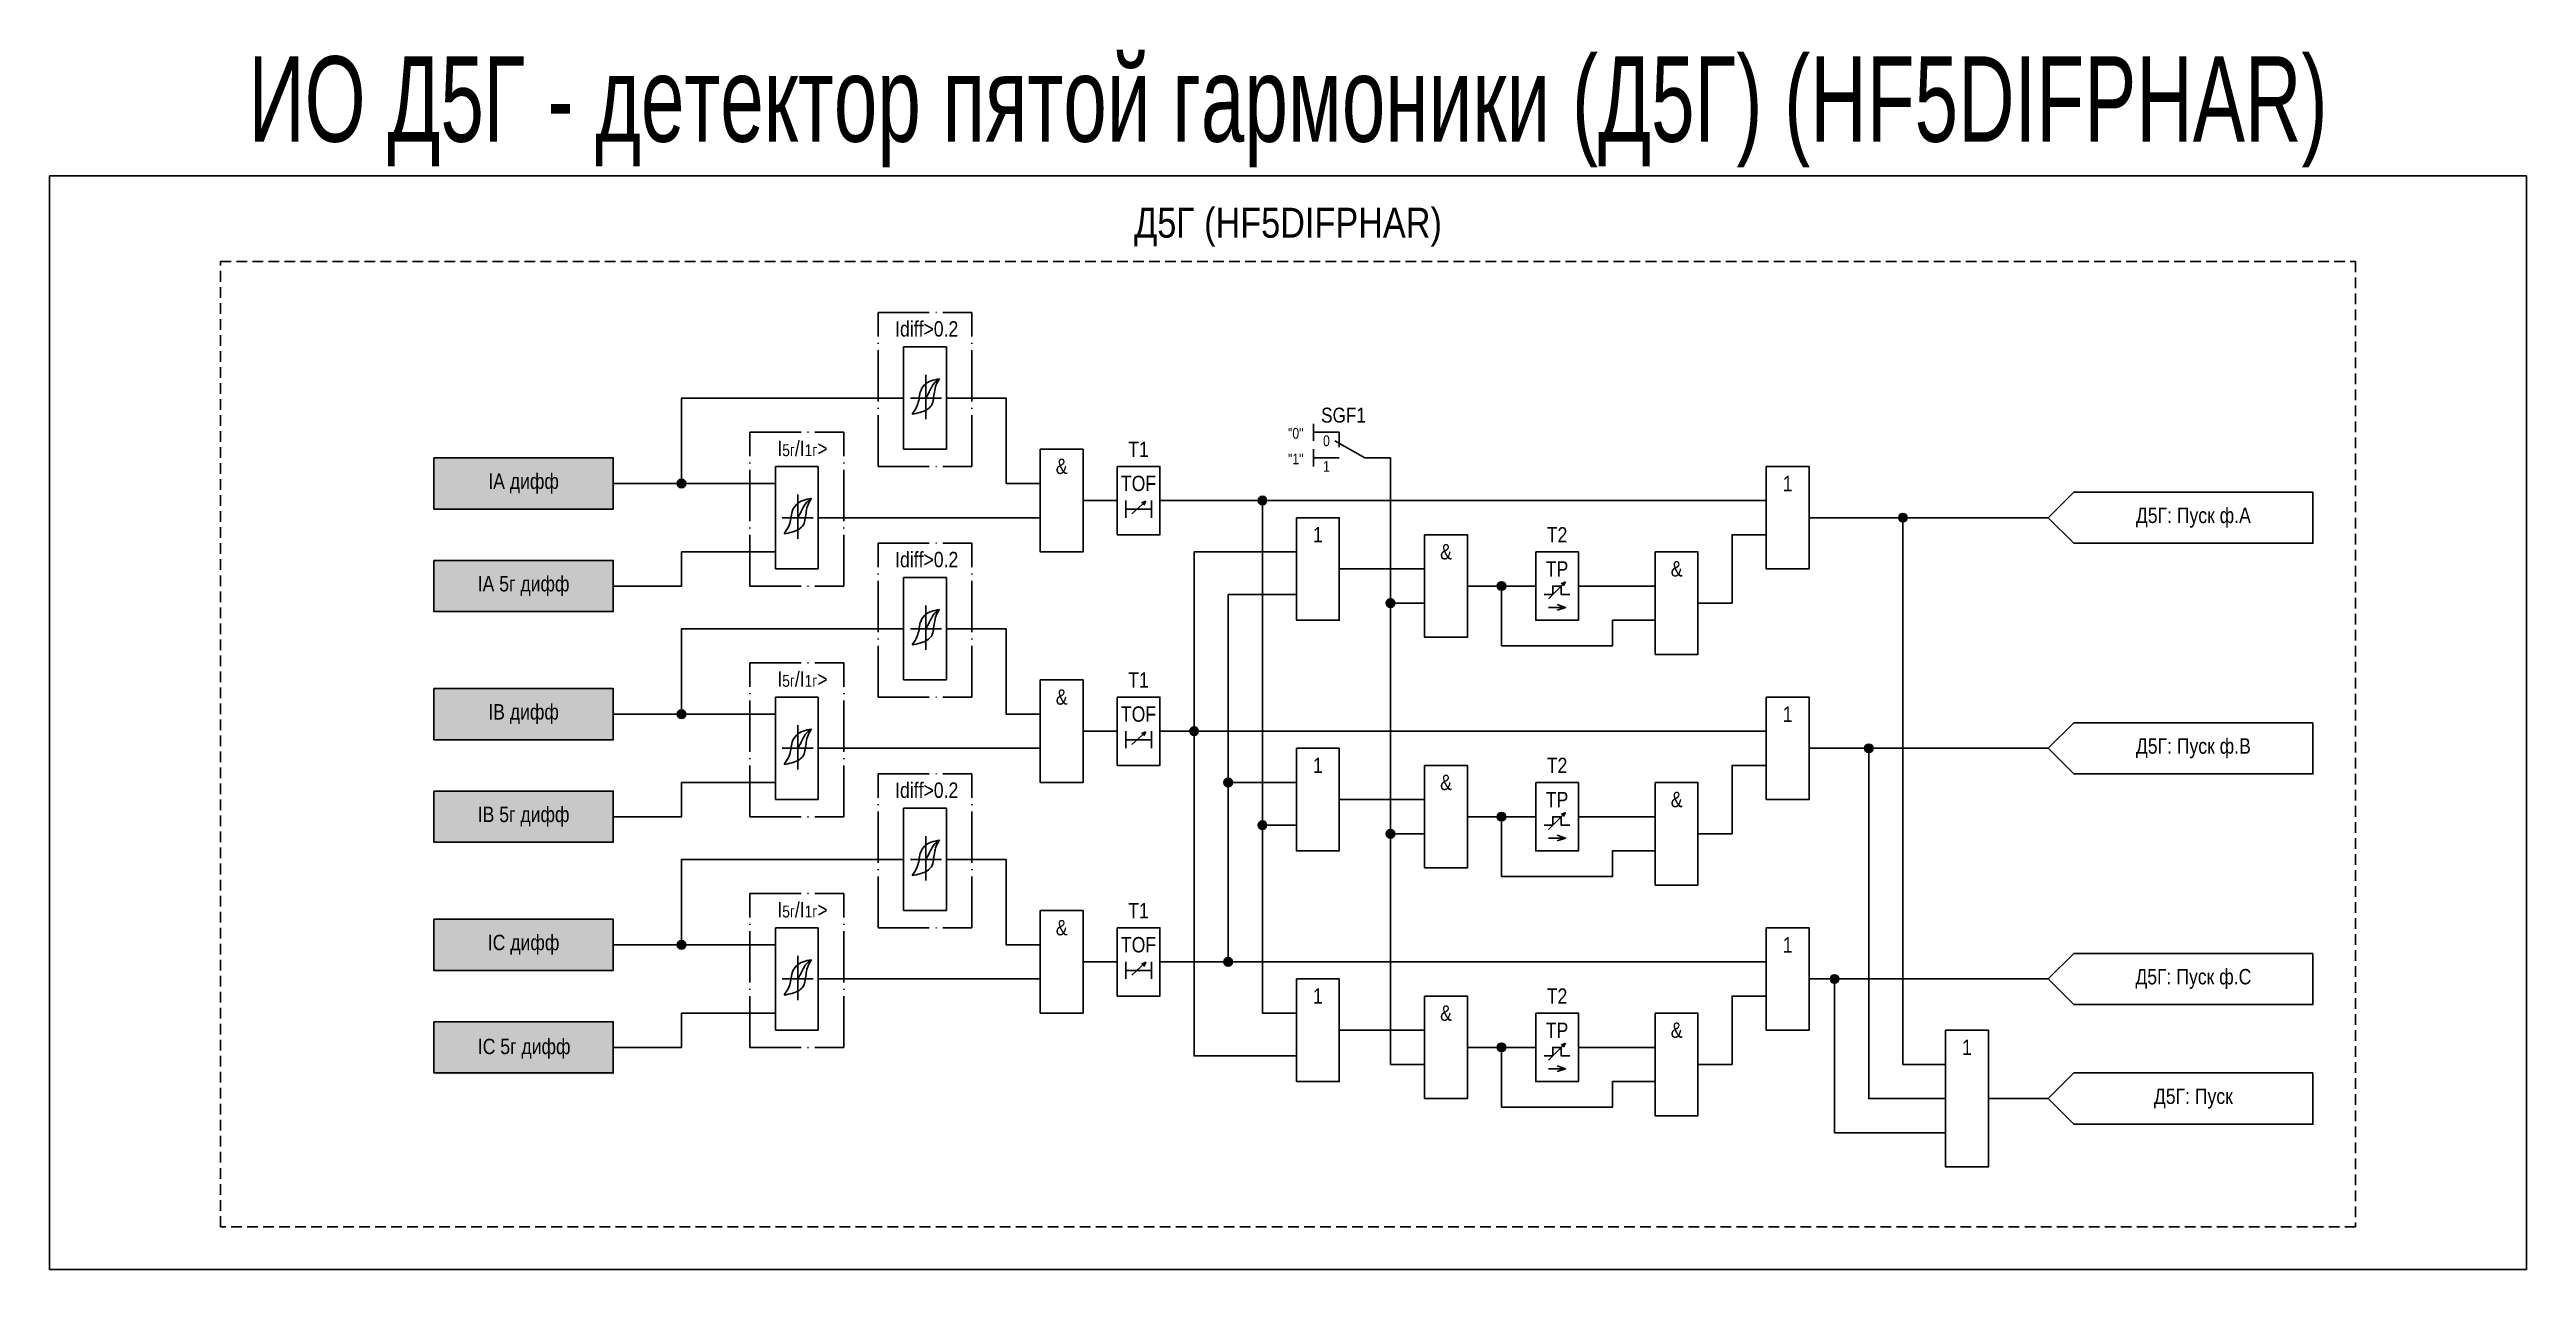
# Model space of a CAD drawing. Header units: millimetres. Extents: x -2824 to 4649, y -997 to 959.
# Drawn here: x 4359 to 4649, y -427 to -284.2 of the extents above; entities that cross this region are included whole.
import ezdxf
from ezdxf.enums import TextEntityAlignment as Align

# ---------------------------------------------------------------- set-up
doc = ezdxf.new("R2010")
doc.units = ezdxf.units.MM
doc.linetypes.add('ACAD_ISO04W100', pattern=[30, 24, -3, 0, -3])
doc.linetypes.add('штриховая2', pattern=[0.375, 0.25, -0.125])
doc.layers.add('Основная', color=7, linetype='Continuous')
doc.styles.add('1.8_Gost_RD', font='ARIALN.TTF', dxfattribs={"height": 1.8})
doc.styles.add('2.5_Gost_RD', font='ARIALN.TTF', dxfattribs={"height": 2.5})
doc.styles.add('3.5_Gost_RD', font='ARIALN.TTF', dxfattribs={"height": 3.5})
doc.styles.add('Вывод', font='ARIALN.TTF', dxfattribs={"height": 2.5})
doc.styles.add('Компонент', font='ARIALN.TTF', dxfattribs={"height": 3.5})

msp = doc.modelspace()

# ---------------------------------------------------------------- texts
at = {"color": 30, "ltscale": 100, "attachment_point": 5, "style": '3.5_Gost_RD'}
for s, insert, char_height, width in [('{\\W0.8;\\C3;ИО Д5Г - детектор пятой гармоники (Д5Г) (HF5DIFPHAR)}', (4504, -291.5), 10, 290), ('\\pt108.5;Д5Г (HF5DIFPHAR)', (4504, -305), 3.5, 250)]:
    msp.add_mtext(s, dxfattribs=dict(at, insert=insert, char_height=char_height, width=width))
at = {"ltscale": 100, "char_height": 1.8, "attachment_point": 5}
for s, insert, width, style in [('T1', (4486.5, -331), 5, '2.5_Gost_RD'), ('IA дифф', (4414.5, -335), 21, '1.8_Gost_RD'), ('TOF', (4486.5, -335), 5, '2.5_Gost_RD'), ('T2', (4535.5, -341), 5, '2.5_Gost_RD'), ('TP', (4535.5, -345), 5, '2.5_Gost_RD'), ('IA 5г дифф', (4414.5, -347), 21, '1.8_Gost_RD'), ('T1', (4486.5, -358), 5, '2.5_Gost_RD'), ('IB дифф', (4414.5, -362), 21, '1.8_Gost_RD'), ('TOF', (4486.5, -362), 5, '2.5_Gost_RD'), ('T2', (4535.5, -368), 5, '2.5_Gost_RD'), ('TP', (4535.5, -372), 5, '2.5_Gost_RD'), ('IB 5г дифф', (4414.5, -374), 21, '1.8_Gost_RD'), ('T1', (4486.5, -385), 5, '2.5_Gost_RD'), ('IC дифф', (4414.5, -389), 21, '1.8_Gost_RD'), ('TOF', (4486.5, -389), 5, '2.5_Gost_RD'), ('T2', (4535.5, -395), 5, '2.5_Gost_RD'), ('IC 5г дифф', (4414.57, -401.17), 21, '1.8_Gost_RD'), ('TP', (4535.5, -399), 5, '2.5_Gost_RD')]:
    msp.add_mtext(s, dxfattribs=dict(at, insert=insert, width=width, style=style))
at = {"layer": 'Основная', "color": 7, "ltscale": 100, "char_height": 1.8, "attachment_point": 1, "style": '1.8_Gost_RD'}
for s, insert in [('Idiff{\\C256;>0.2}', (4458, -316)), ('\\pi-0.78314;I{\\H0.77778x;5г\\H1.2857x;/I\\H0.77778x;1г\\H1.2857x;>}', (4445, -330)), ('Idiff{\\C256;>0.2}', (4458, -343)), ('\\pi-0.78314;I{\\H0.77778x;5г\\H1.2857x;/I\\H0.77778x;1г\\H1.2857x;>}', (4445, -357)), ('Idiff{\\C256;>0.2}', (4458, -370)), ('\\pi-0.78314;I{\\H0.77778x;5г\\H1.2857x;/I\\H0.77778x;1г\\H1.2857x;>}', (4445, -384))]:
    msp.add_mtext_dynamic_manual_height_columns(s, width=4, gutter_width=17.5, heights=[0], dxfattribs=dict(at, insert=insert))
at = {"layer": 'Основная', "ltscale": 100, "char_height": 1.25, "attachment_point": 1, "style": '3.5_Gost_RD'}
for s, insert in [('"0"', (4504, -328.5)), ('"1"', (4504, -331.5))]:
    msp.add_mtext_dynamic_manual_height_columns(s, width=2, gutter_width=17.5, heights=[0], dxfattribs=dict(at, insert=insert))
at = {"layer": 'Основная', "ltscale": 100, "char_height": 1.8, "width": 5, "attachment_point": 5, "style": '2.5_Gost_RD'}
for s, insert in [('&', (4477.5, -333)), ('1', (4562.5, -335)), ('1', (4507.5, -341)), ('&', (4522.5, -343)), ('&', (4549.5, -345)), ('&', (4477.5, -360)), ('1', (4562.5, -362)), ('1', (4507.5, -368)), ('&', (4522.5, -370)), ('&', (4549.5, -372)), ('&', (4477.5, -387)), ('1', (4562.5, -389)), ('1', (4507.5, -395)), ('&', (4522.5, -397)), ('&', (4549.5, -399)), ('1', (4583.5, -401))]:
    msp.add_mtext(s, dxfattribs=dict(at, insert=insert))
at = {"layer": 'Основная', "color": 0, "ltscale": 100, "char_height": 1.8, "width": 28, "attachment_point": 5, "style": '2.5_Gost_RD'}
for s, insert in [('{\\C256;Д5Г: Пуск ф.А}', (4610, -339)), ('Д5Г: Пуск ф.B', (4610, -366)), ('{\\C256;Д5Г: Пуск ф.C}', (4610, -393)), ('{\\C256;Д5Г: Пуск}', (4610, -407))]:
    msp.add_mtext(s, dxfattribs=dict(at, insert=insert))

# ---------------------------------------------------------------- blocks, each defined once
blk = doc.blocks.new('Точка')
at = {"ltscale": 100}
h = blk.add_hatch(color=256, dxfattribs=at)
h.dxf.hatch_style = 1
edge = h.paths.add_edge_path()
edge.add_arc((0, 0), 0.5, 0, 360)
blk.add_circle((0, 0), 0.5, dxfattribs=at)
blk = doc.blocks.new('*U32')
at = {"layer": 'Основная', "ltscale": 0.35}
blk.add_line((6, 6), (6, 2.5), dxfattribs=at)
at = {"layer": 'Основная', "color": 0}
blk.add_line((0, 0), (7, 4), dxfattribs=at)
blk = doc.blocks.new('*U42')
at = {"layer": 'Основная', "color": 0}
for p, q in [((-3, 6), (-9, 6)), ((-3, 0), (-9, 0)), ((9, 0), (3, 0))]:
    blk.add_line(p, q, dxfattribs=at)
at = {"layer": 'Основная', "ltscale": 0.25, "xscale": -1}
blk.add_blockref('*U32', (3, 0), dxfattribs=at)
at = {"layer": 'Основная'}
for tag, height, style, p in [('ОУ', 3.5, 'Компонент', (-2, 10)), ('В1', 2.5, 'Вывод', (-13, 6)), ('В2', 2.5, 'Вывод', (-6, 4)), ('В3', 2.5, 'Вывод', (-6, -2))]:
    blk.add_attdef(tag, text='', height=height, dxfattribs=dict(at, style=style)).set_placement(p, align=Align.MIDDLE_CENTER)
blk = doc.blocks.new('*U24')
at = {"layer": 'Основная', "linetype": 'ACAD_ISO04W100', "ltscale": 0.25}
for p, q in [((0, 0), (11, 0)), ((0, -18), (0, 0)), ((11, -18), (11, 0)), ((0, -18), (11, -18))]:
    blk.add_line(p, q, dxfattribs=at)
at = {"layer": 'Основная', "style": 'Компонент'}
blk.add_attdef('ОУ', text='', height=3.5, dxfattribs=at).set_placement((11, 0), align=Align.MIDDLE_CENTER)

# ---------------------------------------------------------------- hatches: boundary and pattern name
at = {"ltscale": 100, "true_color": 0x6bffb3}
h = msp.add_hatch(color=111, dxfattribs=at)
h.dxf.hatch_style = 1
h.paths.add_polyline_path([(4404, -332), (4425, -332), (4425, -338), (4404, -338)])
h = msp.add_hatch(color=111, dxfattribs=at)
h.dxf.hatch_style = 1
h.paths.add_polyline_path([(4404, -344), (4425, -344), (4425, -350), (4404, -350)])
h = msp.add_hatch(color=111, dxfattribs=at)
h.dxf.hatch_style = 1
h.paths.add_polyline_path([(4404, -359), (4425, -359), (4425, -365), (4404, -365)])
h = msp.add_hatch(color=111, dxfattribs=at)
h.dxf.hatch_style = 1
h.paths.add_polyline_path([(4404, -371), (4425, -371), (4425, -377), (4404, -377)])
h = msp.add_hatch(color=111, dxfattribs=at)
h.dxf.hatch_style = 1
h.paths.add_polyline_path([(4404, -386), (4425, -386), (4425, -392), (4404, -392)])
h = msp.add_hatch(color=111, dxfattribs=at)
h.dxf.hatch_style = 1
h.paths.add_polyline_path([(4404.07, -398.17), (4425.07, -398.17), (4425.07, -404.17), (4404.07, -404.17)])

# ---------------------------------------------------------------- linework, layer by layer
at = {"ltscale": 100}
for p, q in [((4516, -332), (4516, -403)), ((4533, -347), (4525, -347)), ((4534.5, -348.5), (4536.5, -346.5)), ((4536.5, -346.5), (4535.99, -346.75)), ((4536.5, -346.5), (4536.26, -346.98)), ((4538, -347), (4547, -347)), ((4534.5, -349.5), (4536.5, -349.5)), ((4533, -374), (4525, -374)), ((4534.5, -375.5), (4536.5, -373.5)), ((4536.5, -373.5), (4535.99, -373.75)), ((4536.5, -373.5), (4536.26, -373.98)), ((4538, -374), (4547, -374)), ((4534.5, -376.5), (4536.5, -376.5)), ((4533, -401), (4525, -401)), ((4534.5, -402.5), (4536.5, -400.5)), ((4536.5, -400.5), (4535.99, -400.75)), ((4536.5, -400.5), (4536.26, -400.98)), ((4538, -401), (4547, -401)), ((4534.5, -403.5), (4536.5, -403.5))]:
    msp.add_line(p, q, dxfattribs=at)
at = {"color": 7, "ltscale": 100}
for p, q in [((4485.7, -338.54), (4487.37, -337.05)), ((4487.37, -337.05), (4486.85, -337.27)), ((4487.37, -337.05), (4487.11, -337.52)), ((4485.7, -365.54), (4487.37, -364.05)), ((4487.37, -364.05), (4486.85, -364.27)), ((4487.37, -364.05), (4487.11, -364.52)), ((4485.7, -392.54), (4487.37, -391.05)), ((4487.37, -391.05), (4486.85, -391.27)), ((4487.37, -391.05), (4487.11, -391.52))]:
    msp.add_line(p, q, dxfattribs=at)
at = {"ltscale": 100}
for points in [[(4359, -299), (4649, -299), (4649, -427), (4359, -427)], [(4404, -332), (4425, -332), (4425, -338), (4404, -338)], [(4484, -333), (4489, -333), (4489, -341), (4484, -341)], [(4404, -344), (4425, -344), (4425, -350), (4404, -350)], [(4533, -343), (4538, -343), (4538, -351), (4533, -351)], [(4404, -359), (4425, -359), (4425, -365), (4404, -365)], [(4484, -360), (4489, -360), (4489, -368), (4484, -368)], [(4404, -371), (4425, -371), (4425, -377), (4404, -377)], [(4533, -370), (4538, -370), (4538, -378), (4533, -378)], [(4404, -386), (4425, -386), (4425, -392), (4404, -392)], [(4484, -387), (4489, -387), (4489, -395), (4484, -395)], [(4533, -397), (4538, -397), (4538, -405), (4533, -405)], [(4404, -398), (4425, -398), (4425, -404), (4404, -404)], [(4581, -399), (4586, -399), (4586, -415), (4581, -415)]]:
    msp.add_lwpolyline(points, close=True, dxfattribs=at)
for points in [[(4433, -335), (4433, -325), (4459, -325)], [(4464, -325), (4471, -325), (4471, -335), (4475, -335)], [(4485, -337), (4485, -339)], [(4485, -338), (4488, -338)], [(4488, -337), (4488, -339)], [(4489, -337), (4560, -337)], [(4505, -397), (4501, -397), (4501, -337)], [(4565, -339), (4593, -339)], [(4581, -403), (4576, -403), (4576, -339)], [(4560, -341), (4556, -341), (4556, -349), (4552, -349)], [(4425, -347), (4433, -347), (4433, -343), (4444, -343)], [(4505, -343), (4493, -343), (4493, -402), (4505, -402)], [(4510, -345), (4520, -345)], [(4505, -348), (4497, -348), (4497, -391)], [(4547, -351), (4542, -351), (4542, -354), (4529, -354), (4529, -347)], [(4520, -349), (4516, -349)], [(4535.5, -349.17), (4536.5, -349.5), (4535.5, -349.83)], [(4433, -362), (4433, -352), (4459, -352)], [(4464, -352), (4471, -352), (4471, -362), (4475, -362)], [(4485, -364), (4485, -366)], [(4485, -365), (4488, -365)], [(4488, -364), (4488, -366)], [(4489, -364), (4560, -364)], [(4560, -368), (4556, -368), (4556, -376), (4552, -376)], [(4565, -366), (4593, -366)], [(4581, -407), (4572, -407), (4572, -366)], [(4425, -374), (4433, -374), (4433, -370), (4444, -370)], [(4505, -370), (4497, -370)], [(4510, -372), (4520, -372)], [(4547, -378), (4542, -378), (4542, -381), (4529, -381), (4529, -374)], [(4505, -375), (4501, -375)], [(4520, -376), (4516, -376)], [(4535.5, -376.17), (4536.5, -376.5), (4535.5, -376.83)], [(4433, -389), (4433, -379), (4459, -379)], [(4464, -379), (4471, -379), (4471, -389), (4475, -389)], [(4485, -391), (4485, -393)], [(4488, -391), (4488, -393)], [(4489, -391), (4560, -391)], [(4485, -392), (4488, -392)], [(4565, -393), (4593, -393)], [(4581, -411), (4568, -411), (4568, -393)], [(4425, -401), (4433, -401), (4433, -397), (4444, -397)], [(4505, -397), (4502, -397)], [(4560, -395), (4556, -395), (4556, -403), (4552, -403)], [(4510, -399), (4520, -399)], [(4520, -403), (4516, -403)], [(4547, -405), (4542, -405), (4542, -408), (4529, -408), (4529, -401)], [(4535.5, -403.17), (4536.5, -403.5), (4535.5, -403.83)], [(4586, -407), (4593, -407)]]:
    msp.add_lwpolyline(points, dxfattribs=at)
at = {"color": 7, "ltscale": 100}
for points in [[(4534, -348), (4535, -348), (4535, -347), (4536, -347), (4536, -348), (4537, -348)], [(4534, -375), (4535, -375), (4535, -374), (4536, -374), (4536, -375), (4537, -375)], [(4534, -402), (4535, -402), (4535, -401), (4536, -401), (4536, -402), (4537, -402)]]:
    msp.add_lwpolyline(points, dxfattribs=at)
at = {"layer": 'Основная', "ltscale": 100}
for p, q in [((4459, -320.5), (4459, -319)), ((4459, -319), (4464, -319)), ((4464, -319), (4464, -325)), ((4459, -328), (4459, -320)), ((4464, -325), (4464, -331)), ((4459, -331), (4459, -328)), ((4507, -328), (4507, -330)), ((4444, -334.5), (4444, -333)), ((4444, -333), (4449, -333)), ((4449, -333), (4449, -339)), ((4464, -331), (4459, -331)), ((4507, -331), (4507, -333)), ((4444, -342), (4444, -334)), ((4449, -339), (4475, -339)), ((4449, -339), (4449, -345)), ((4480, -337), (4484, -337)), ((4444, -345), (4444, -342)), ((4449, -345), (4444, -345)), ((4459, -347.5), (4459, -346)), ((4459, -346), (4464, -346)), ((4459, -355), (4459, -347)), ((4464, -346), (4464, -352)), ((4464, -352), (4464, -358)), ((4459, -358), (4459, -355)), ((4464, -358), (4459, -358)), ((4444, -361.5), (4444, -360)), ((4444, -360), (4449, -360)), ((4444, -369), (4444, -361)), ((4449, -360), (4449, -366)), ((4480, -364), (4484, -364)), ((4449, -366), (4475, -366)), ((4449, -366), (4449, -372)), ((4449, -366), (4475, -366)), ((4444, -372), (4444, -369)), ((4449, -372), (4444, -372)), ((4459, -382), (4459, -373)), ((4459, -373), (4464, -373)), ((4464, -373), (4464, -379)), ((4464, -379), (4464, -385)), ((4459, -385), (4459, -382)), ((4464, -385), (4459, -385)), ((4444, -388.5), (4444, -387)), ((4444, -387), (4449, -387)), ((4444, -396), (4444, -388)), ((4449, -387), (4449, -393)), ((4480, -391), (4484, -391)), ((4449, -393), (4475, -393)), ((4449, -393), (4449, -399)), ((4444, -399), (4444, -396)), ((4449, -399), (4444, -399))]:
    msp.add_line(p, q, dxfattribs=at)
at = {"layer": 'Основная'}
for p, q in [((4461.6, -322.28), (4461.6, -327.48)), ((4446.6, -336.28), (4446.6, -341.48)), ((4461.6, -349.28), (4461.6, -354.48)), ((4446.6, -363.28), (4446.6, -368.48)), ((4461.6, -376.28), (4461.6, -381.48)), ((4446.6, -390.28), (4446.6, -395.48))]:
    msp.add_line(p, q, dxfattribs=at)
at = {"layer": 'Основная', "color": 7, "ltscale": 100}
for p, q in [((4459.79, -325), (4461.6, -325)), ((4463.42, -325), (4461.6, -325)), ((4425, -335), (4444, -335)), ((4444.79, -339), (4446.6, -339)), ((4448.42, -339), (4446.6, -339)), ((4459.79, -352), (4461.6, -352)), ((4463.42, -352), (4461.6, -352)), ((4425, -362), (4444, -362)), ((4444.79, -366), (4446.6, -366)), ((4448.42, -366), (4446.6, -366)), ((4459.79, -379), (4461.6, -379)), ((4463.42, -379), (4461.6, -379)), ((4425, -389), (4444, -389)), ((4444.79, -393), (4446.6, -393)), ((4448.42, -393), (4446.6, -393))]:
    msp.add_line(p, q, dxfattribs=at)
at = {"layer": 'Основная', "linetype": 'штриховая2', "ltscale": 5}
msp.add_lwpolyline([(4379, -309), (4629, -309), (4629, -422), (4379, -422)], close=True, dxfattribs=at)
at = {"layer": 'Основная', "ltscale": 100}
for points in [[(4475, -331), (4480, -331), (4480, -343), (4475, -343)], [(4560, -333), (4565, -333), (4565, -345), (4560, -345)], [(4505, -339), (4510, -339), (4510, -351), (4505, -351)], [(4520, -341), (4525, -341), (4525, -353), (4520, -353)], [(4547, -343), (4552, -343), (4552, -355), (4547, -355)], [(4475, -358), (4480, -358), (4480, -370), (4475, -370)], [(4560, -360), (4565, -360), (4565, -372), (4560, -372)], [(4505, -366), (4510, -366), (4510, -378), (4505, -378)], [(4520, -368), (4525, -368), (4525, -380), (4520, -380)], [(4547, -370), (4552, -370), (4552, -382), (4547, -382)], [(4475, -385), (4480, -385), (4480, -397), (4475, -397)], [(4560, -387), (4565, -387), (4565, -399), (4560, -399)], [(4505, -393), (4510, -393), (4510, -405), (4505, -405)], [(4520, -395), (4525, -395), (4525, -407), (4520, -407)], [(4547, -397), (4552, -397), (4552, -409), (4547, -409)]]:
    msp.add_lwpolyline(points, close=True, dxfattribs=at)
at = {"layer": 'Основная', "color": 0, "ltscale": 100}
for points in [[(4624, -336), (4624, -342), (4596, -342), (4593, -339), (4596, -336)], [(4624, -363), (4624, -369), (4596, -369), (4593, -366), (4596, -363)], [(4624, -390), (4624, -396), (4596, -396), (4593, -393), (4596, -390)], [(4624, -404), (4624, -410), (4596, -410), (4593, -407), (4596, -404)]]:
    msp.add_lwpolyline(points, close=True, dxfattribs=at)
at = {"layer": 'Основная'}
for points in [[(4460.8, -325.08), (4460.95, -324.29), (4461.44, -323.46), (4463.2, -322.74)], [(4461.6, -325), (4462, -324.28), (4462.47, -323.4), (4463.2, -322.74)], [(4462.48, -325.08), (4462.6, -324.29), (4462.81, -323.46), (4463.2, -322.74)], [(4460.8, -325.08), (4460.6, -325.87), (4460, -326.88)], [(4462.48, -325.08), (4462.25, -325.87), (4461.76, -326.33), (4460, -326.88)], [(4445.8, -339.08), (4445.6, -339.87), (4445, -340.88)], [(4447.48, -339.08), (4447.25, -339.87), (4446.76, -340.33), (4445, -340.88)], [(4445.8, -339.08), (4445.95, -338.29), (4446.44, -337.46), (4448.2, -336.74)], [(4446.6, -339), (4447, -338.28), (4447.47, -337.4), (4448.2, -336.74)], [(4447.48, -339.08), (4447.6, -338.29), (4447.81, -337.46), (4448.2, -336.74)], [(4460.8, -352.08), (4460.95, -351.29), (4461.44, -350.46), (4463.2, -349.74)], [(4461.6, -352), (4462, -351.28), (4462.47, -350.4), (4463.2, -349.74)], [(4462.48, -352.08), (4462.6, -351.29), (4462.81, -350.46), (4463.2, -349.74)], [(4460.8, -352.08), (4460.6, -352.87), (4460, -353.88)], [(4462.48, -352.08), (4462.25, -352.87), (4461.76, -353.33), (4460, -353.88)], [(4445.8, -366.08), (4445.95, -365.29), (4446.44, -364.46), (4448.2, -363.74)], [(4446.6, -366), (4447, -365.28), (4447.47, -364.4), (4448.2, -363.74)], [(4447.48, -366.08), (4447.6, -365.29), (4447.81, -364.46), (4448.2, -363.74)], [(4445.8, -366.08), (4445.6, -366.87), (4445, -367.88)], [(4447.48, -366.08), (4447.25, -366.87), (4446.76, -367.33), (4445, -367.88)], [(4460.8, -379.08), (4460.95, -378.29), (4461.44, -377.46), (4463.2, -376.74)], [(4461.6, -379), (4462, -378.28), (4462.47, -377.4), (4463.2, -376.74)], [(4462.48, -379.08), (4462.6, -378.29), (4462.81, -377.46), (4463.2, -376.74)], [(4460.8, -379.08), (4460.6, -379.87), (4460, -380.88)], [(4462.48, -379.08), (4462.25, -379.87), (4461.76, -380.33), (4460, -380.88)], [(4445.8, -393.08), (4445.95, -392.29), (4446.44, -391.46), (4448.2, -390.74)], [(4446.6, -393), (4447, -392.28), (4447.47, -391.4), (4448.2, -390.74)], [(4447.48, -393.08), (4447.6, -392.29), (4447.81, -391.46), (4448.2, -390.74)], [(4445.8, -393.08), (4445.6, -393.87), (4445, -394.88)], [(4447.48, -393.08), (4447.25, -393.87), (4446.76, -394.33), (4445, -394.88)]]:
    msp.add_spline(points, degree=3, dxfattribs=at)

# ---------------------------------------------------------------- block references
at = {"layer": 'Основная', "ltscale": 0.25}
for p in [(4456, -315), (4441, -329), (4456, -342), (4441, -356), (4456, -369), (4441, -383)]:
    msp.add_blockref('*U24', p, dxfattribs=at)
ref = msp.add_blockref('*U42', (4511.5, -332), dxfattribs=dict(at, xscale=0.5, yscale=0.5, zscale=0.5))
ref.add_attrib('ОУ', 'SGF1', dxfattribs={"height": 1.75, "style": 'Компонент'}).set_placement((4510.5, -327), align=Align.MIDDLE_CENTER)
ref.add_attrib('В2', '0', dxfattribs={"height": 1.25, "style": 'Вывод'}).set_placement((4508.5, -330), align=Align.MIDDLE_CENTER)
ref.add_attrib('В3', '1', dxfattribs={"height": 1.25, "style": 'Вывод'}).set_placement((4508.5, -333), align=Align.MIDDLE_CENTER)
at = {"layer": 'Основная', "ltscale": 100}
for p in [(4433, -335), (4501, -337), (4576, -339), (4529, -347), (4516, -349), (4433, -362), (4493, -364), (4572, -366), (4497, -370), (4529, -374), (4501, -375), (4516, -376), (4433, -389), (4497, -391), (4568, -393), (4529, -401)]:
    msp.add_blockref('Точка', p, dxfattribs=at)

msp.set_redraw_order([(e.dxf.handle, doc.entitydb.next_handle()) for e in msp.query("TEXT MTEXT ATTDEF DIMENSION ARC_DIMENSION")])  # texts and dimensions are drawn at this point

doc.saveas('drawing.dxf')
